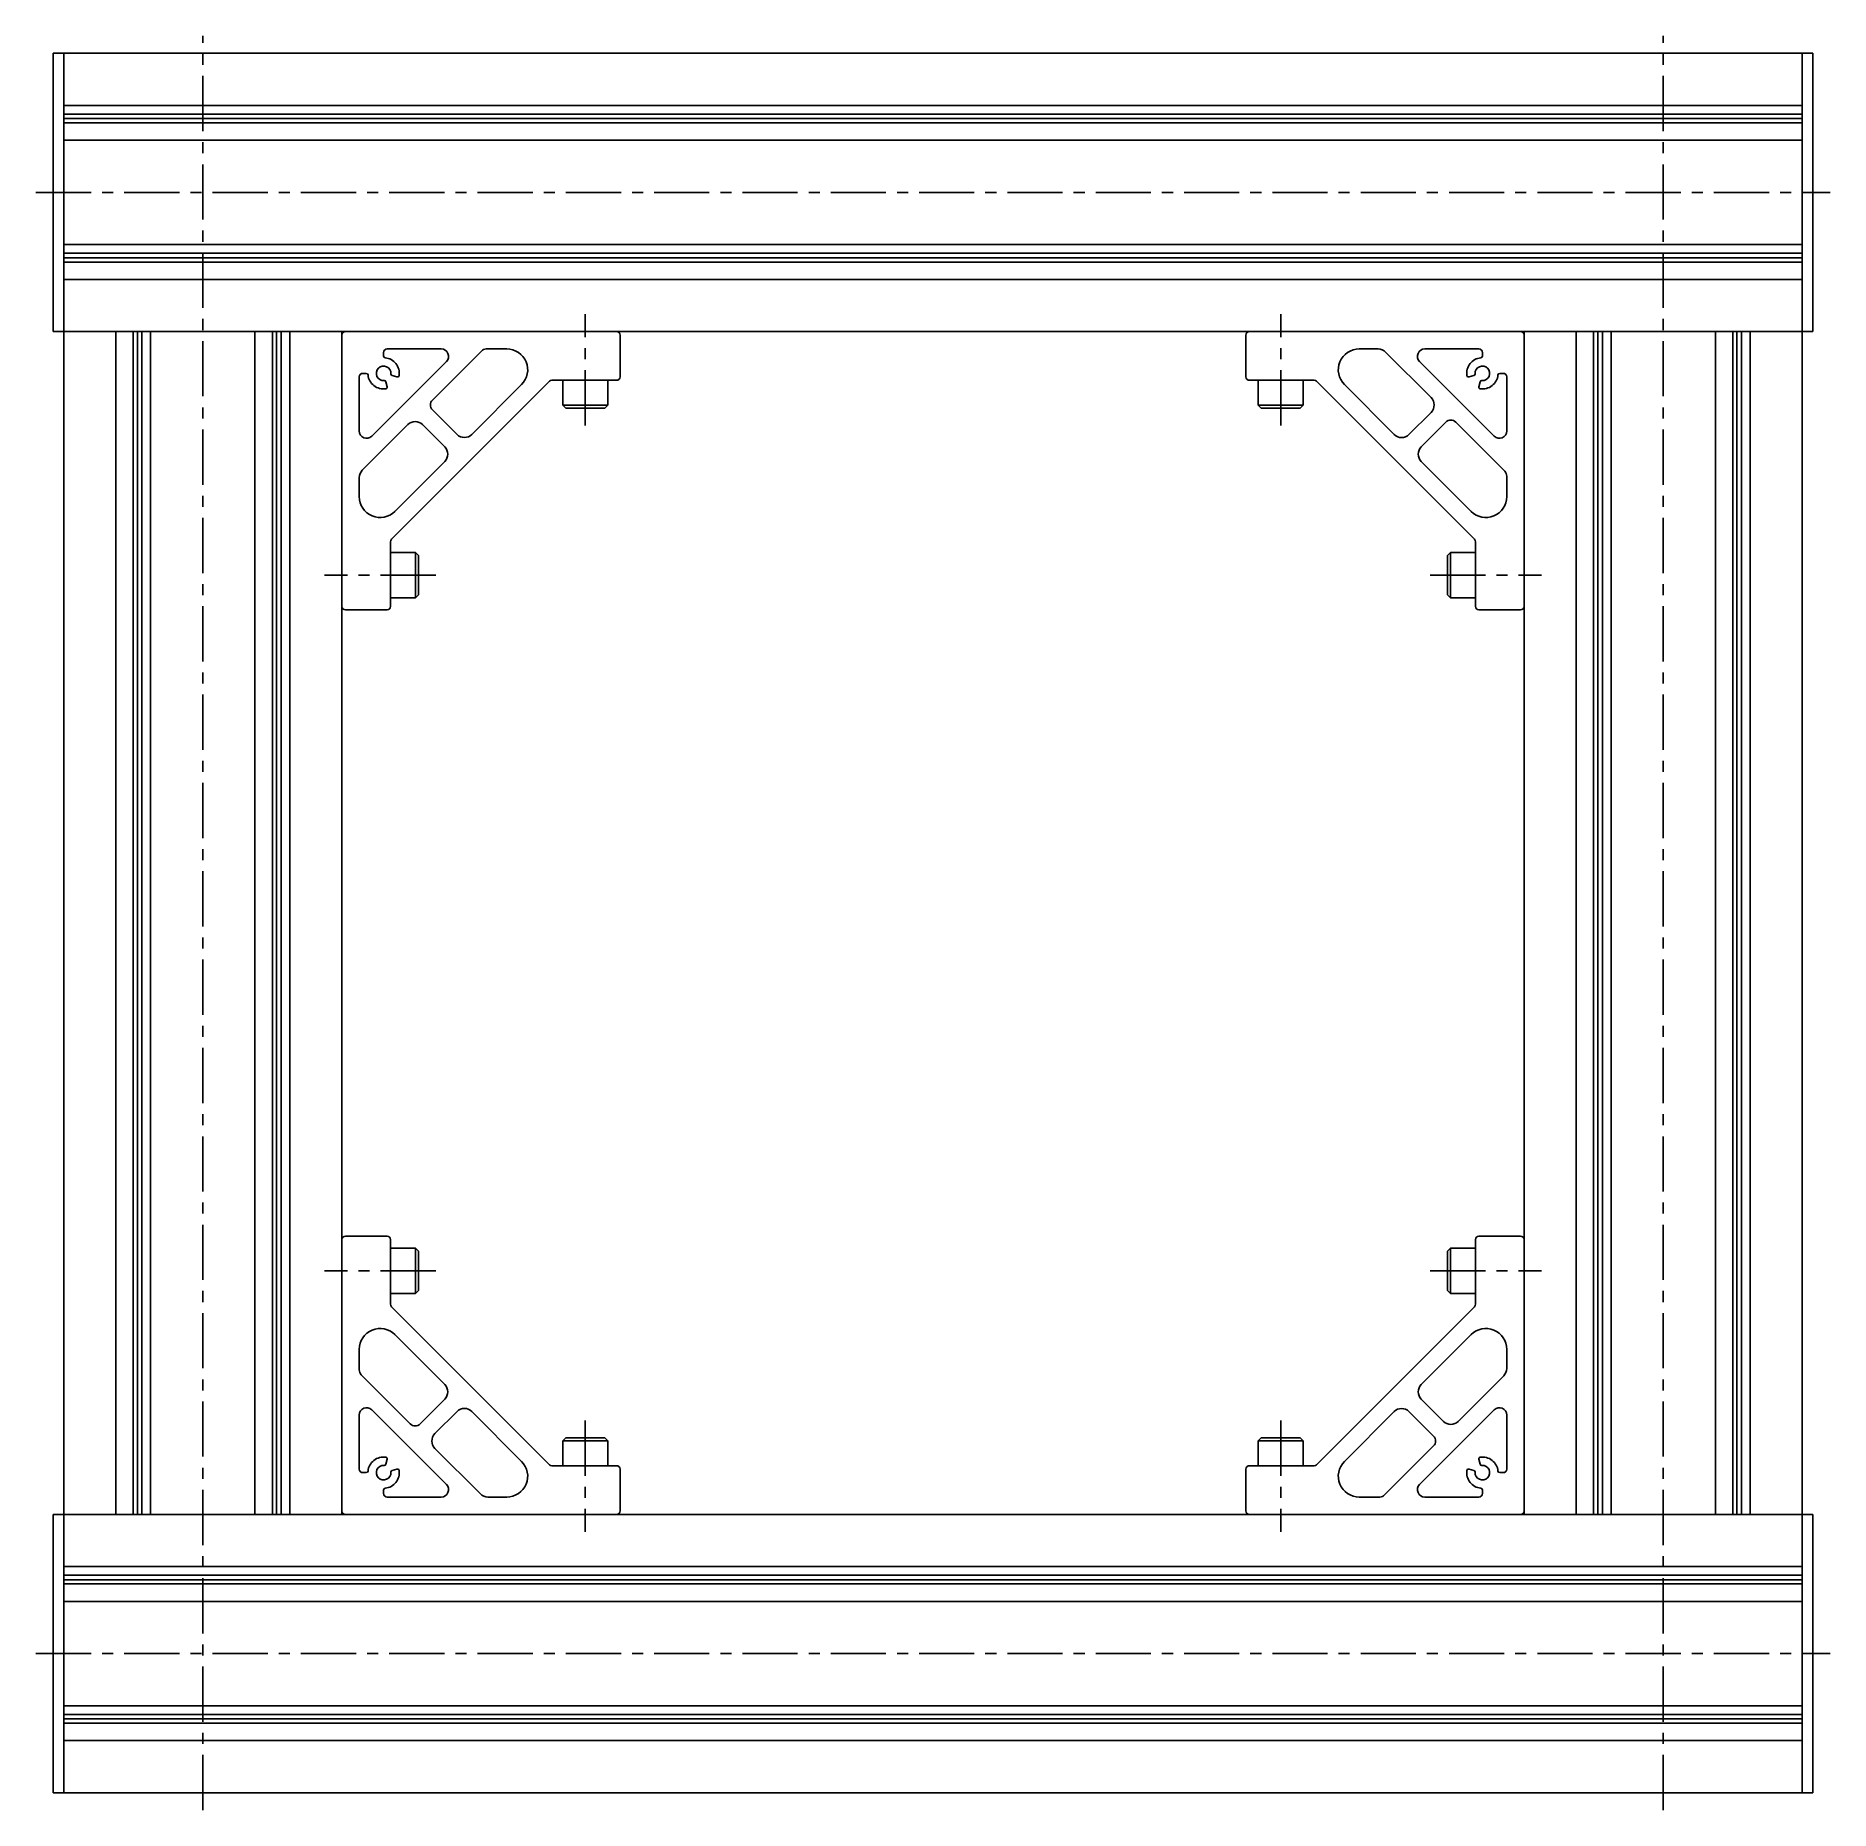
# Model space of a CAD drawing. Extents: x -5 to 1211, y -8 to 1575.
# Drawn here: x -5 to 511, y 1065 to 1575 of the extents above; entities that cross this region are included whole.
import ezdxf

# ---------------------------------------------------------------- set-up
doc = ezdxf.new("R2010")
doc.units = 0
doc.header["$LTSCALE"] = 0.5
doc.linetypes.add('CENTER', pattern=[50.8, 31.75, -6.35, 6.35, -6.35])
doc.layers.add('MSM_CENTER', color=1, linetype='CENTER')
doc.layers.add('MSM_CONTINUOUS', color=7, linetype='CONTINUOUS')

msp = doc.modelspace()

# ---------------------------------------------------------------- linework, layer by layer
at = {"layer": 'MSM_CENTER'}
for p, q in [((43, 1065), (43, 1575)), ((463, 1065), (463, 1575)), ((-5, 1530), (511, 1530)), ((153, 1463), (153, 1495)), ((353, 1463), (353, 1495)), ((110, 1420), (78, 1420)), ((396, 1420), (428, 1420)), ((110, 1220), (78, 1220)), ((396, 1220), (428, 1220)), ((153, 1177), (153, 1145)), ((353, 1177), (353, 1145)), ((-5, 1110), (511, 1110))]:
    msp.add_line(p, q, dxfattribs=at)
at = {"layer": 'MSM_CONTINUOUS'}
for p, q in [((0, 1570), (506, 1570)), ((0, 1570), (0, 1490)), ((3, 1570), (3, 1070)), ((503, 1070), (503, 1570)), ((506, 1490), (506, 1570)), ((503, 1555), (3, 1555)), ((503, 1552.5), (3, 1552.5)), ((503, 1551.22), (3, 1551.22)), ((503, 1550), (3, 1550)), ((503, 1545), (3, 1545)), ((503, 1515), (3, 1515)), ((503, 1512.5), (3, 1512.5)), ((503, 1511.22), (3, 1511.22)), ((503, 1510), (3, 1510)), ((503, 1505), (3, 1505)), ((0, 1490), (506, 1490)), ((18, 1150), (18, 1490)), ((23, 1150), (23, 1490)), ((24.22, 1150), (24.22, 1490)), ((25.5, 1150), (25.5, 1490)), ((28, 1150), (28, 1490)), ((58, 1150), (58, 1490)), ((63, 1150), (63, 1490)), ((64.22, 1150), (64.22, 1490)), ((65.5, 1150), (65.5, 1490)), ((68, 1150), (68, 1490)), ((83, 1150), (83, 1490)), ((163, 1477), (163, 1489)), ((343, 1489), (343, 1477)), ((423, 1150), (423, 1490)), ((438, 1150), (438, 1490)), ((443, 1150), (443, 1490)), ((444.22, 1150), (444.22, 1490)), ((445.5, 1150), (445.5, 1490)), ((448, 1150), (448, 1490)), ((478, 1150), (478, 1490)), ((483, 1150), (483, 1490)), ((484.22, 1150), (484.22, 1490)), ((485.5, 1150), (485.5, 1490)), ((488, 1150), (488, 1490)), ((91.58, 1459.94), (113.06, 1481.42)), ((95, 1484), (95, 1482.97)), ((111.57, 1485), (96, 1485)), ((123.13, 1484.41), (109.04, 1470.32)), ((130.44, 1485), (124.54, 1485)), ((381.04, 1485), (375.56, 1485)), ((396.25, 1471.03), (383.16, 1484.12)), ((392.94, 1481.42), (414.42, 1459.94)), ((410, 1485), (394.43, 1485)), ((411, 1482.97), (411, 1484)), ((88, 1477), (88, 1461.43)), ((90.03, 1478), (89, 1478)), ((98.83, 1476.97), (97.46, 1477.34)), ((143.41, 1476), (162, 1476)), ((146.5, 1476), (146.5, 1468.87)), ((159.5, 1468.87), (159.5, 1476)), ((344, 1476), (362.59, 1476)), ((346.5, 1476), (359.5, 1476)), ((346.5, 1476), (346.5, 1468.87)), ((359.5, 1468.87), (359.5, 1476)), ((408.54, 1477.34), (407.17, 1476.97)), ((417, 1478), (415.97, 1478)), ((418, 1461.43), (418, 1477)), ((95.66, 1475.54), (96.03, 1474.17)), ((97.29, 1430.29), (142.71, 1475.71)), ((120.35, 1460.42), (134.69, 1474.76)), ((363.29, 1475.71), (408.71, 1430.29)), ((371.31, 1474.76), (385.65, 1460.42)), ((409.97, 1474.17), (410.34, 1475.54)), ((109.04, 1467.5), (116.11, 1460.42)), ((146.5, 1468.87), (147.37, 1468)), ((146.5, 1468.87), (159.5, 1468.87)), ((147.37, 1468), (158.63, 1468)), ((158.63, 1468), (159.5, 1468.87)), ((346.5, 1468.87), (359.5, 1468.87)), ((346.5, 1468.87), (347.37, 1468)), ((347.37, 1468), (358.63, 1468)), ((358.63, 1468), (359.5, 1468.87)), ((389.89, 1460.42), (396.25, 1466.79)), ((101.97, 1463.25), (88.88, 1450.16)), ((112.58, 1456.89), (106.21, 1463.25)), ((400.5, 1463.96), (393.42, 1456.89)), ((417.41, 1449.87), (403.32, 1463.96)), ((98.24, 1438.31), (112.58, 1452.65)), ((393.42, 1452.65), (407.76, 1438.31)), ((88, 1448.04), (88, 1442.56)), ((418, 1442.56), (418, 1448.46)), ((97, 1411), (97, 1429.59)), ((409, 1429.59), (409, 1411)), ((97, 1413.5), (97, 1426.5)), ((104.13, 1426.5), (97, 1426.5)), ((104.13, 1413.5), (104.13, 1426.5)), ((105, 1425.63), (104.13, 1426.5)), ((105, 1414.37), (105, 1425.63)), ((401.87, 1426.5), (401, 1425.63)), ((401, 1425.63), (401, 1414.37)), ((401.87, 1426.5), (401.87, 1413.5)), ((409, 1426.5), (401.87, 1426.5)), ((104.13, 1413.5), (105, 1414.37)), ((401, 1414.37), (401.87, 1413.5)), ((84, 1410), (96, 1410)), ((97, 1413.5), (104.13, 1413.5)), ((401.87, 1413.5), (409, 1413.5)), ((410, 1410), (422, 1410)), ((96, 1230), (84, 1230)), ((97, 1210.41), (97, 1229)), ((409, 1229), (409, 1210.41)), ((422, 1230), (410, 1230)), ((104.13, 1226.5), (97, 1226.5)), ((105, 1225.63), (104.13, 1226.5)), ((104.13, 1213.5), (104.13, 1226.5)), ((105, 1214.37), (105, 1225.63)), ((401.87, 1226.5), (401, 1225.63)), ((401, 1225.63), (401, 1214.37)), ((409, 1226.5), (401.87, 1226.5)), ((401.87, 1226.5), (401.87, 1213.5)), ((409, 1226.5), (409, 1213.5)), ((97, 1213.5), (104.13, 1213.5)), ((104.13, 1213.5), (105, 1214.37)), ((401, 1214.37), (401.87, 1213.5)), ((401.87, 1213.5), (409, 1213.5)), ((142.71, 1164.29), (97.29, 1209.71)), ((408.71, 1209.71), (363.29, 1164.29)), ((88, 1197.44), (88, 1191.54)), ((112.58, 1187.35), (98.24, 1201.69)), ((407.76, 1201.69), (393.42, 1187.35)), ((418, 1191.96), (418, 1197.44)), ((88.59, 1190.13), (102.68, 1176.04)), ((404.03, 1176.75), (417.12, 1189.84)), ((105.5, 1176.04), (112.58, 1183.11)), ((393.42, 1183.11), (399.79, 1176.75)), ((88, 1178.57), (88, 1163)), ((113.06, 1158.58), (91.58, 1180.06)), ((116.11, 1179.58), (109.75, 1173.21)), ((134.69, 1165.24), (120.35, 1179.58)), ((385.65, 1179.58), (371.31, 1165.24)), ((396.96, 1172.5), (389.89, 1179.58)), ((414.42, 1180.06), (392.94, 1158.58)), ((418, 1163), (418, 1178.57)), ((147.37, 1172), (146.5, 1171.13)), ((158.63, 1172), (147.37, 1172)), ((159.5, 1171.13), (158.63, 1172)), ((347.37, 1172), (346.5, 1171.13)), ((358.63, 1172), (347.37, 1172)), ((359.5, 1171.13), (358.63, 1172)), ((109.75, 1168.97), (122.84, 1155.88)), ((146.5, 1171.13), (146.5, 1164)), ((159.5, 1171.13), (146.5, 1171.13)), ((159.5, 1164), (159.5, 1171.13)), ((359.5, 1171.13), (346.5, 1171.13)), ((346.5, 1171.13), (346.5, 1164)), ((359.5, 1164), (359.5, 1171.13)), ((382.87, 1155.59), (396.96, 1169.68)), ((89, 1162), (90.03, 1162)), ((96.03, 1165.83), (95.66, 1164.46)), ((97.46, 1162.66), (98.83, 1163.03)), ((162, 1164), (143.41, 1164)), ((159.5, 1164), (146.5, 1164)), ((163, 1151), (163, 1163)), ((343, 1163), (343, 1151)), ((362.59, 1164), (344, 1164)), ((407.17, 1163.03), (408.54, 1162.66)), ((410.34, 1164.46), (409.97, 1165.83)), ((415.97, 1162), (417, 1162)), ((95, 1157.03), (95, 1156)), ((411, 1156), (411, 1157.03)), ((96, 1155), (111.57, 1155)), ((124.96, 1155), (130.44, 1155)), ((375.56, 1155), (381.46, 1155)), ((394.43, 1155), (410, 1155)), ((0, 1150), (506, 1150)), ((0, 1150), (0, 1070)), ((506, 1070), (506, 1150)), ((503, 1135), (3, 1135)), ((503, 1132.5), (3, 1132.5)), ((503, 1131.22), (3, 1131.22)), ((503, 1130), (3, 1130)), ((503, 1125), (3, 1125)), ((503, 1095), (3, 1095)), ((503, 1092.5), (3, 1092.5)), ((503, 1091.22), (3, 1091.22)), ((503, 1090), (3, 1090)), ((503, 1085), (3, 1085)), ((0, 1070), (506, 1070))]:
    msp.add_line(p, q, dxfattribs=at)
for centre, radius, start, end in [((84, 1489), 1, 90, 180), ((162, 1489), 1, 0, 90), ((344, 1489), 1, 90, 180), ((422, 1489), 1, 0, 90), ((96, 1484), 1, 90, 180), ((95.5, 1482.97), 0.5, 179.9984, 264.2635), ((95, 1478), 4.5, 352.1807, 84.2603), ((111.57, 1482.9), 2.1, 315, 90), ((124.54, 1483), 2, 90.0011, 135.0008), ((130.44, 1479), 6, 315, 90.0001), ((375.56, 1479), 6, 90.0001, 225), ((381.04, 1482), 3, 45.0002, 90.0002), ((394.43, 1482.9), 2.1, 90, 225), ((411, 1478), 4.5, 95.7391, 187.8199), ((410, 1484), 1, 0, 90), ((410.5, 1482.97), 0.5, 275.7396, 359.9987), ((89, 1477), 1, 90, 180), ((90.03, 1477.5), 0.5, 5.7396, 89.9987), ((95, 1478), 4.5, 185.7391, 277.8199), ((95, 1478), 2.1, 356.0879, 273.9134), ((95.18, 1475.41), 0.5, 14.9999, 93.9134), ((97.59, 1477.82), 0.5, 176.0879, 255.0001), ((98.96, 1477.46), 0.5, 255.0014, 352.1789), ((143.41, 1475), 1, 89.9986, 134.9989), ((162, 1477), 1, 269.9979, 0), ((344, 1477), 1, 180, 270), ((362.59, 1475), 1, 45.0005, 90.0008), ((407.04, 1477.46), 0.5, 187.8225, 284.9997), ((408.41, 1477.82), 0.5, 284.9999, 3.9134), ((411, 1478), 2.1, 266.0879, 183.9134), ((410.82, 1475.41), 0.5, 86.0879, 165.0001), ((411, 1478), 4.5, 262.1807, 354.2603), ((415.97, 1477.5), 0.5, 89.9984, 174.2635), ((417, 1477), 1, 0, 90), ((95.54, 1474.04), 0.5, 277.8225, 14.9997), ((394.13, 1468.91), 3, 315.0001, 45.0001), ((410.46, 1474.04), 0.5, 165.0014, 262.1789), ((110.45, 1468.91), 2, 134.9992, 225.0012), ((90.1, 1461.43), 2.1, 180, 315), ((104.09, 1461.13), 3, 45.0001, 135.0001), ((118.23, 1462.55), 3, 225.0001, 315.0002), ((387.77, 1462.55), 3, 225.0005, 314.9993), ((401.91, 1462.55), 2, 44.9992, 135.0012), ((415.9, 1461.43), 2.1, 225, 0), ((110.45, 1454.77), 3, 315.0005, 44.9993), ((395.55, 1454.77), 3, 135.0001, 225.0002), ((91, 1448.04), 3, 135.0002, 180.0002), ((416, 1448.46), 2, 0.0011, 45.0008), ((94, 1442.56), 6, 180.0001, 315), ((412, 1442.56), 6, 225, 0.0001), ((98, 1429.59), 1, 135.0005, 180.0008), ((408, 1429.59), 1, 359.9986, 44.9989), ((84, 1411), 1, 180, 270), ((96, 1411), 1, 270, 0), ((410, 1411), 1, 179.9979, 270), ((422, 1411), 1, 270, 0), ((84, 1229), 1, 90, 180), ((96, 1229), 1, 359.9979, 90), ((410, 1229), 1, 90, 180), ((422, 1229), 1, 0, 90), ((98, 1210.41), 1, 179.9986, 224.9989), ((408, 1210.41), 1, 315.0005, 0.0008), ((94, 1197.44), 6, 45, 180.0001), ((412, 1197.44), 6, 0.0001, 135), ((90, 1191.54), 2, 180.0011, 225.0008), ((110.45, 1185.23), 3, 315.0001, 45.0002), ((395.55, 1185.23), 3, 135.0005, 224.9993), ((415, 1191.96), 3, 315.0002, 0.0002), ((90.1, 1178.57), 2.1, 45, 180), ((118.23, 1177.45), 3, 45.0005, 134.9993), ((387.77, 1177.45), 3, 45.0001, 135.0002), ((401.91, 1178.87), 3, 225.0001, 315.0001), ((415.9, 1178.57), 2.1, 0, 135), ((104.09, 1177.45), 2, 224.9992, 315.0012), ((111.87, 1171.09), 3, 135.0001, 225.0001), ((395.55, 1171.09), 2, 314.9992, 45.0012), ((95, 1162), 4.5, 82.1807, 174.2603), ((95.54, 1165.96), 0.5, 345.0014, 82.1789), ((410.46, 1165.96), 0.5, 97.8225, 194.9997), ((411, 1162), 4.5, 5.7391, 97.8199), ((89, 1163), 1, 180, 270), ((90.03, 1162.5), 0.5, 269.9984, 354.2635), ((95, 1162), 2.1, 86.0879, 3.9134), ((95.18, 1164.59), 0.5, 266.0879, 345.0001), ((95, 1162), 4.5, 275.7391, 7.8199), ((97.59, 1162.18), 0.5, 104.9999, 183.9134), ((98.96, 1162.54), 0.5, 7.8225, 104.9997), ((130.44, 1161), 6, 270.0001, 45), ((143.41, 1165), 1, 225.0005, 270.0008), ((162, 1163), 1, 0, 90), ((344, 1163), 1, 89.9979, 180), ((362.59, 1165), 1, 269.9986, 314.9989), ((375.56, 1161), 6, 135, 270.0001), ((411, 1162), 4.5, 172.1807, 264.2603), ((407.04, 1162.54), 0.5, 75.0014, 172.1789), ((408.41, 1162.18), 0.5, 356.0879, 75.0001), ((411, 1162), 2.1, 176.0879, 93.9134), ((410.82, 1164.59), 0.5, 194.9999, 273.9134), ((415.97, 1162.5), 0.5, 185.7396, 269.9987), ((417, 1163), 1, 270, 0), ((95.5, 1157.03), 0.5, 95.7396, 179.9987), ((96, 1156), 1, 180, 270), ((111.57, 1157.1), 2.1, 270, 45), ((124.96, 1158), 3, 225.0002, 270.0002), ((394.43, 1157.1), 2.1, 135, 270), ((410, 1156), 1, 270, 0), ((410.5, 1157.03), 0.5, 359.9984, 84.2635), ((84, 1151), 1, 180, 270), ((162, 1151), 1, 270, 0), ((344, 1151), 1, 180, 270), ((381.46, 1157), 2, 270.0011, 315.0008), ((422, 1151), 1, 270, 0)]:
    msp.add_arc(centre, radius, start, end, dxfattribs=at)

doc.saveas('drawing.dxf')
